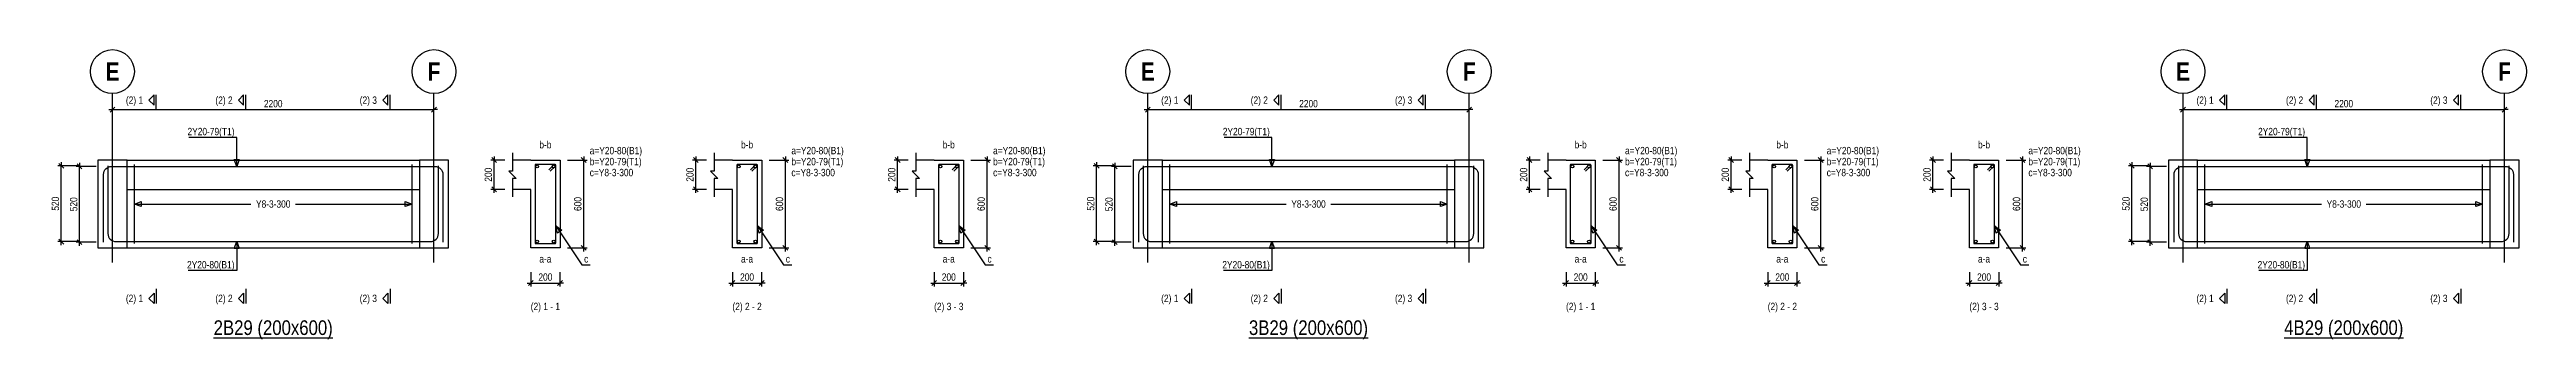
# Model space of a CAD drawing. Extents: x 0 to 206258, y -403073 to 0.
# Drawn here: x 12479 to 46378, y -314224 to -310264 of the extents above; entities that cross this region are included whole.
import ezdxf
from ezdxf.enums import TextEntityAlignment as Align
from ezdxf.lldxf.tags import DXFTag

# ---------------------------------------------------------------- set-up
doc = ezdxf.new("R2010")
doc.units = 0
doc.header["$LTSCALE"] = 1000
for name, color, linetype in [('Axis Circle(Dir 2)', 150, 'Continuous'), ('Axis Label(Dir 1)', 7, 'Continuous'), ('Axis Line(Dir 2)', 150, 'CENTER2'), ('Break Line', 5, 'Continuous'), ('Dimension Line', 5, 'Continuous'), ('Front Elevation Line', 40, 'Continuous'), ('Leader Line', 5, 'Continuous'), ('Link Line', 3, 'Continuous'), ('Rebar Label', 6, 'Continuous'), ('Rebar Line', 7, 'Continuous'), ('Section Label', 1, 'Continuous'), ('Section Line', 1, 'Continuous'), ('Top Rebar Label', 6, 'Continuous'), ('Top Rebar Line', 7, 'Continuous')]:
    doc.layers.add(name, color=color, linetype=linetype)
for name, color, linetype, true_color in [('Back Elevation Line', 191, 'HIDDEN2', 0xd4aaff), ('Beam Label(D)', 94, 'Continuous', 0x008100), ('Beam Line(D)', 112, 'Continuous', 0x00bd5e), ('Link Label', 94, 'Continuous', 0x008100)]:
    doc.layers.add(name, color=color, linetype=linetype, true_color=true_color)
doc.styles.add('Axis Label(Dir 1)', font='ARIALNB.TTF', dxfattribs={"height": 250})
doc.styles.add('Beam Label(D)', font='ARIALN.TTF', dxfattribs={"height": 200})
doc.styles.add('Dimension Text', font='ARIALN.TTF', dxfattribs={"height": 100})
doc.styles.add('Link Label', font='ARIALN.TTF', dxfattribs={"height": 100})
doc.styles.add('Rebar Label', font='ARIALN.TTF', dxfattribs={"height": 100})
doc.styles.add('Section Label', font='ARIALN.TTF', dxfattribs={"height": 100})
doc.styles.add('Top Rebar Label', font='ARIALN.TTF', dxfattribs={"height": 100})
tags = doc.linetypes.add('CENTER2', pattern=[1.125, 0.75, -0.125, 0.125, -0.125]).pattern_tags.tags
tags[10:11] = [DXFTag(74, 4), DXFTag(75, 0), DXFTag(340, '0'), DXFTag(46, 0.0), DXFTag(50, 0.0), DXFTag(44, 0.0), DXFTag(45, 0.0)]
tags[8:9] = [DXFTag(74, 4), DXFTag(75, 0), DXFTag(340, '0'), DXFTag(46, 0.0), DXFTag(50, 0.0), DXFTag(44, 0.0), DXFTag(45, 0.0)]
tags[6:7] = [DXFTag(74, 4), DXFTag(75, 0), DXFTag(340, '0'), DXFTag(46, 0.0), DXFTag(50, 0.0), DXFTag(44, 0.0), DXFTag(45, 0.0)]
tags[4:5] = [DXFTag(74, 4), DXFTag(75, 0), DXFTag(340, '0'), DXFTag(46, 0.0), DXFTag(50, 0.0), DXFTag(44, 0.0), DXFTag(45, 0.0)]
tags = doc.linetypes.add('HIDDEN2', pattern=[0.1875, 0.125, -0.0625]).pattern_tags.tags
tags[6:7] = [DXFTag(74, 4), DXFTag(75, 0), DXFTag(340, '0'), DXFTag(46, 0.0), DXFTag(50, 0.0), DXFTag(44, 0.0), DXFTag(45, 0.0)]
tags[4:5] = [DXFTag(74, 4), DXFTag(75, 0), DXFTag(340, '0'), DXFTag(46, 0.0), DXFTag(50, 0.0), DXFTag(44, 0.0), DXFTag(45, 0.0)]
doc.dimstyles.new('BEAM', dxfattribs={"dimtxt": 100, "dimasz": 30, "dimexe": 48.3, "dimexo": 103.5, "dimgap": 30, "dimtad": 1, "dimtoh": 1, "dimdec": 1, "dimlfac": 0.5, "dimdsep": 46, "dimtxsty": 'Dimension Text', "dimblk": 'PCDIM_TICK', "dimcen": 0.09, "dimclrd": 5, "dimclre": 5, "dimclrt": 5, "dimadec": 1, "dimazin": 0, "dimtp": 1, "dimtm": 1, "dimtfac": 1, "dimtdec": 4, "dimtofl": 0, "dimtmove": 0, "dimatfit": 3, "dimfxl": 1, "dimtolj": 1, "dimtzin": 0, "dimarcsym": 0})

msp = doc.modelspace()

# ---------------------------------------------------------------- texts
at = {"layer": 'Axis Label(Dir 1)', "transparency": 33554687, "style": 'Axis Label(Dir 1)'}
for s, p in [('E', (13340.146, -310564.284)), ('F', (17740.146, -310564.284)), ('E', (27509.055, -310564.284)), ('F', (31909.055, -310564.284)), ('E', (41677.964, -310564.284)), ('F', (46077.964, -310564.284))]:
    msp.add_text(s, height=250, dxfattribs=at).set_placement(p, align=Align.MIDDLE_CENTER)
at = {"layer": 'Beam Label(D)', "transparency": 33554687, "style": 'Beam Label(D)'}
for s, p in [('%%U2B29 (200x600)', (15540.146, -313964.284)), ('%%U3B29 (200x600)', (29709.055, -313964.284)), ('%%U4B29 (200x600)', (43877.964, -313964.284))]:
    msp.add_text(s, height=200, dxfattribs=at).set_placement(p, align=Align.TOP_CENTER)
at = {"layer": 'Link Label', "transparency": 33554687, "style": 'Link Label'}
for s, p in [(' c=Y8-3-300', (19840.146, -311994.284)), (' c=Y8-3-300', (22600.384, -311994.284)), (' c=Y8-3-300', (25360.623, -311994.284)), (' c=Y8-3-300', (34009.055, -311994.284)), (' c=Y8-3-300', (36769.294, -311994.284)), (' c=Y8-3-300', (39529.532, -311994.284)), ('c', (19795.146, -313174.284)), ('c', (22555.384, -313174.284)), ('c', (25315.623, -313174.284)), ('c', (33964.055, -313174.284)), ('c', (36724.294, -313174.284)), ('c', (39484.532, -313174.284))]:
    msp.add_text(s, height=100, dxfattribs=at).set_placement(p)
for p in [(15540.146, -312374.284), (29709.055, -312374.284), (43877.964, -312374.284)]:
    msp.add_text('Y8-3-300', height=100, dxfattribs=at).set_placement(p, align=Align.MIDDLE_CENTER)
at = {"layer": 'Rebar Label', "transparency": 33554687, "style": 'Rebar Label'}
for s, p in [('b-b', (19265.146, -311644.284)), ('b-b', (22025.384, -311644.284)), ('b-b', (24785.623, -311644.284)), ('b-b', (33434.055, -311644.284)), ('b-b', (36194.294, -311644.284)), ('b-b', (38954.532, -311644.284)), ('a-a', (19265.146, -313204.284)), ('a-a', (22025.384, -313204.284)), ('a-a', (24785.623, -313204.284)), ('a-a', (33434.055, -313204.284)), ('a-a', (36194.294, -313204.284)), ('a-a', (38954.532, -313204.284))]:
    msp.add_text(s, height=100, dxfattribs=at).set_placement(p, align=Align.BOTTOM_CENTER)
for p in [(19840.146, -311694.284), (22600.384, -311694.284), (25360.623, -311694.284), (34009.055, -311694.284), (36769.294, -311694.284), (39529.532, -311694.284)]:
    msp.add_text(' a=Y20-80(B1)', height=100, dxfattribs=at).set_placement(p)
for p in [(15010.146, -313254.284), (29179.055, -313254.284), (43347.964, -313254.284)]:
    msp.add_text(' 2Y20-80(B1)', height=100, dxfattribs=at).set_placement(p, align=Align.RIGHT)
at = {"layer": 'Section Label', "transparency": 33554687, "style": 'Section Label'}
for s, p in [('(2) 1', (13759.435, -310954.994)), ('(2) 2', (14984.435, -310954.994)), ('(2) 3', (16959.435, -310954.994)), ('(2) 1', (27928.344, -310954.994)), ('(2) 2', (29153.344, -310954.994)), ('(2) 3', (31128.344, -310954.994)), ('(2) 1', (42097.254, -310954.994)), ('(2) 2', (43322.254, -310954.994)), ('(2) 3', (45297.254, -310954.994)), ('(2) 1', (13759.435, -313663.573)), ('(2) 2', (14984.435, -313663.573)), ('(2) 3', (16959.435, -313663.573)), ('(2) 1', (27928.344, -313663.573)), ('(2) 2', (29153.344, -313663.573)), ('(2) 3', (31128.344, -313663.573)), ('(2) 1', (42097.254, -313663.573)), ('(2) 2', (43322.254, -313663.573)), ('(2) 3', (45297.254, -313663.573))]:
    msp.add_text(s, height=100, dxfattribs=at).set_placement(p, align=Align.MIDDLE_RIGHT)
for s, p in [('(2) 1 - 1', (19265.146, -313854.284)), ('(2) 2 - 2', (22025.384, -313854.284)), ('(2) 3 - 3', (24785.623, -313854.284)), ('(2) 1 - 1', (33434.055, -313854.284)), ('(2) 2 - 2', (36194.294, -313854.284)), ('(2) 3 - 3', (38954.532, -313854.284))]:
    msp.add_text(s, height=100, dxfattribs=at).set_placement(p, align=Align.BOTTOM_CENTER)
at = {"layer": 'Top Rebar Label', "transparency": 33554687, "style": 'Top Rebar Label'}
for p in [(15010.146, -311434.284), (29179.055, -311434.284), (43347.964, -311434.284)]:
    msp.add_text(' 2Y20-79(T1)', height=100, dxfattribs=at).set_placement(p, align=Align.RIGHT)
for p in [(19840.146, -311844.284), (22600.384, -311844.284), (25360.623, -311844.284), (34009.055, -311844.284), (36769.294, -311844.284), (39529.532, -311844.284)]:
    msp.add_text(' b=Y20-79(T1)', height=100, dxfattribs=at).set_placement(p)

# ---------------------------------------------------------------- blocks, each defined once
blk = doc.blocks.new('PCDIM_TICK')
at = {"layer": 'Dimension Line', "color": 0, "transparency": 33554687}
for p, q in [((1.1, 1.1), (-1.1, -1.1)), ((1.6, 0), (0, 0))]:
    blk.add_line(p, q, dxfattribs=at)
blk = doc.blocks.new('*U3820')
at = {"layer": 'Dimension Line', "color": 5, "true_color": 0x0000ff, "transparency": 16777216}
for p, q in [((13115, -311860), (12842, -311860)), ((12890, -312896), (12890, -311860)), ((13115, -312896), (12842, -312896))]:
    blk.add_line(p, q, dxfattribs=at)
at = {"layer": 'Dimension Line', "color": 5, "true_color": 0x0000ff, "transparency": 16777216, "xscale": 30, "yscale": 30}
for p, rotation in [((12890, -311860), 89.99999999999447), ((12890, -312896), 269.9999999999834)]:
    blk.add_blockref('PCDIM_TICK', p, dxfattribs=dict(at, rotation=rotation))
at = {"layer": 'Dimension Line', "color": 5, "true_color": 0x0000ff, "transparency": 16777216, "insert": (12860, -312378), "char_height": 100, "width": 181.5, "attachment_point": 8, "rotation": 90, "style": 'Dimension Text'}
blk.add_mtext('520', dxfattribs=at)
blk = doc.blocks.new('*U3821')
at = {"layer": 'Dimension Line', "color": 5, "true_color": 0x0000ff, "transparency": 16777216}
for p, q in [((12865, -311852), (12592, -311852)), ((12640, -312888), (12640, -311852)), ((12865, -312888), (12592, -312888))]:
    blk.add_line(p, q, dxfattribs=at)
at = {"layer": 'Dimension Line', "color": 5, "true_color": 0x0000ff, "transparency": 16777216, "xscale": 30, "yscale": 30}
for p, rotation in [((12640, -311852), 89.99999999999447), ((12640, -312888), 269.9999999999834)]:
    blk.add_blockref('PCDIM_TICK', p, dxfattribs=dict(at, rotation=rotation))
at = {"layer": 'Dimension Line', "color": 5, "true_color": 0x0000ff, "transparency": 16777216, "insert": (12610, -312370), "char_height": 100, "width": 181.5, "attachment_point": 8, "rotation": 90, "style": 'Dimension Text'}
blk.add_mtext('520', dxfattribs=at)
blk = doc.blocks.new('*U3822')
at = {"layer": 'Dimension Line', "color": 5, "true_color": 0x0000ff, "transparency": 16777216}
for p, q in [((13340, -311231), (13340, -311036)), ((13340, -311084), (17740, -311084)), ((17740, -311231), (17740, -311036))]:
    blk.add_line(p, q, dxfattribs=at)
at = {"layer": 'Dimension Line', "color": 5, "true_color": 0x0000ff, "transparency": 16777216, "xscale": 30, "yscale": 30, "rotation": 180.0000000000004}
blk.add_blockref('PCDIM_TICK', (13340, -311084), dxfattribs=at)
at = {"layer": 'Dimension Line', "color": 5, "true_color": 0x0000ff, "transparency": 16777216, "xscale": 30, "yscale": 30}
blk.add_blockref('PCDIM_TICK', (17740, -311084), dxfattribs=at)
at = {"layer": 'Dimension Line', "color": 5, "true_color": 0x0000ff, "transparency": 16777216, "insert": (15540, -311054), "char_height": 100, "width": 247.25, "attachment_point": 8, "style": 'Dimension Text'}
blk.add_mtext('2200', dxfattribs=at)
blk = doc.blocks.new('*U3823')
at = {"layer": 'Dimension Line', "color": 5, "true_color": 0x0000ff, "transparency": 16777216}
for p, q in [((19569, -311774), (19838, -311774)), ((19790, -312974), (19790, -311774)), ((19569, -312974), (19838, -312974))]:
    blk.add_line(p, q, dxfattribs=at)
at = {"layer": 'Dimension Line', "color": 5, "true_color": 0x0000ff, "transparency": 16777216, "xscale": 30, "yscale": 30}
for p, rotation in [((19790, -311774), 89.99999999999447), ((19790, -312974), 269.9999999999834)]:
    blk.add_blockref('PCDIM_TICK', p, dxfattribs=dict(at, rotation=rotation))
at = {"layer": 'Dimension Line', "color": 5, "true_color": 0x0000ff, "transparency": 16777216, "insert": (19760, -312374), "char_height": 100, "width": 181.97, "attachment_point": 8, "rotation": 90, "style": 'Dimension Text'}
blk.add_mtext('600', dxfattribs=at)
blk = doc.blocks.new('*U3824')
at = {"layer": 'Dimension Line', "color": 5, "true_color": 0x0000ff, "transparency": 16777216}
for p, q in [((18712, -311774), (18517, -311774)), ((18565, -312174), (18565, -311774)), ((18712, -312174), (18517, -312174))]:
    blk.add_line(p, q, dxfattribs=at)
at = {"layer": 'Dimension Line', "color": 5, "true_color": 0x0000ff, "transparency": 16777216, "xscale": 30, "yscale": 30}
for p, rotation in [((18565, -311774), 89.99999999999447), ((18565, -312174), 269.9999999999834)]:
    blk.add_blockref('PCDIM_TICK', p, dxfattribs=dict(at, rotation=rotation))
at = {"layer": 'Dimension Line', "color": 5, "true_color": 0x0000ff, "transparency": 16777216, "insert": (18535, -311974), "char_height": 100, "width": 182.77, "attachment_point": 8, "rotation": 90, "style": 'Dimension Text'}
blk.add_mtext('200', dxfattribs=at)
blk = doc.blocks.new('*U3825')
at = {"layer": 'Dimension Line', "color": 5, "true_color": 0x0000ff, "transparency": 16777216}
for p, q in [((19065, -313308), (19065, -313503)), ((19065, -313454), (19465, -313454)), ((19465, -313308), (19465, -313503))]:
    blk.add_line(p, q, dxfattribs=at)
at = {"layer": 'Dimension Line', "color": 5, "true_color": 0x0000ff, "transparency": 16777216, "xscale": 30, "yscale": 30, "rotation": 180.0000000000004}
blk.add_blockref('PCDIM_TICK', (19065, -313454), dxfattribs=at)
at = {"layer": 'Dimension Line', "color": 5, "true_color": 0x0000ff, "transparency": 16777216, "xscale": 30, "yscale": 30}
blk.add_blockref('PCDIM_TICK', (19465, -313454), dxfattribs=at)
at = {"layer": 'Dimension Line', "color": 5, "true_color": 0x0000ff, "transparency": 16777216, "insert": (19265, -313424), "char_height": 100, "width": 182.77, "attachment_point": 8, "style": 'Dimension Text'}
blk.add_mtext('200', dxfattribs=at)
blk = doc.blocks.new('*U3826')
at = {"layer": 'Dimension Line', "color": 5, "true_color": 0x0000ff, "transparency": 16777216}
for p, q in [((22329, -311774), (22599, -311774)), ((22550, -312974), (22550, -311774)), ((22329, -312974), (22599, -312974))]:
    blk.add_line(p, q, dxfattribs=at)
at = {"layer": 'Dimension Line', "color": 5, "true_color": 0x0000ff, "transparency": 16777216, "xscale": 30, "yscale": 30}
for p, rotation in [((22550, -311774), 89.99999999999447), ((22550, -312974), 269.9999999999834)]:
    blk.add_blockref('PCDIM_TICK', p, dxfattribs=dict(at, rotation=rotation))
at = {"layer": 'Dimension Line', "color": 5, "true_color": 0x0000ff, "transparency": 16777216, "insert": (22520, -312374), "char_height": 100, "width": 181.97, "attachment_point": 8, "rotation": 90, "style": 'Dimension Text'}
blk.add_mtext('600', dxfattribs=at)
blk = doc.blocks.new('*U3827')
at = {"layer": 'Dimension Line', "color": 5, "true_color": 0x0000ff, "transparency": 16777216}
for p, q in [((21472, -311774), (21277, -311774)), ((21325, -312174), (21325, -311774)), ((21472, -312174), (21277, -312174))]:
    blk.add_line(p, q, dxfattribs=at)
at = {"layer": 'Dimension Line', "color": 5, "true_color": 0x0000ff, "transparency": 16777216, "xscale": 30, "yscale": 30}
for p, rotation in [((21325, -311774), 89.99999999999447), ((21325, -312174), 269.9999999999834)]:
    blk.add_blockref('PCDIM_TICK', p, dxfattribs=dict(at, rotation=rotation))
at = {"layer": 'Dimension Line', "color": 5, "true_color": 0x0000ff, "transparency": 16777216, "insert": (21295, -311974), "char_height": 100, "width": 182.77, "attachment_point": 8, "rotation": 90, "style": 'Dimension Text'}
blk.add_mtext('200', dxfattribs=at)
blk = doc.blocks.new('*U3828')
at = {"layer": 'Dimension Line', "color": 5, "true_color": 0x0000ff, "transparency": 16777216}
for p, q in [((21825, -313308), (21825, -313503)), ((21825, -313454), (22225, -313454)), ((22225, -313308), (22225, -313503))]:
    blk.add_line(p, q, dxfattribs=at)
at = {"layer": 'Dimension Line', "color": 5, "true_color": 0x0000ff, "transparency": 16777216, "xscale": 30, "yscale": 30, "rotation": 180.0000000000004}
blk.add_blockref('PCDIM_TICK', (21825, -313454), dxfattribs=at)
at = {"layer": 'Dimension Line', "color": 5, "true_color": 0x0000ff, "transparency": 16777216, "xscale": 30, "yscale": 30}
blk.add_blockref('PCDIM_TICK', (22225, -313454), dxfattribs=at)
at = {"layer": 'Dimension Line', "color": 5, "true_color": 0x0000ff, "transparency": 16777216, "insert": (22025, -313424), "char_height": 100, "width": 182.77, "attachment_point": 8, "style": 'Dimension Text'}
blk.add_mtext('200', dxfattribs=at)
blk = doc.blocks.new('*U3829')
at = {"layer": 'Dimension Line', "color": 5, "true_color": 0x0000ff, "transparency": 16777216}
for p, q in [((25089, -311774), (25359, -311774)), ((25311, -312974), (25311, -311774)), ((25089, -312974), (25359, -312974))]:
    blk.add_line(p, q, dxfattribs=at)
at = {"layer": 'Dimension Line', "color": 5, "true_color": 0x0000ff, "transparency": 16777216, "xscale": 30, "yscale": 30}
for p, rotation in [((25311, -311774), 89.99999999999447), ((25311, -312974), 269.9999999999834)]:
    blk.add_blockref('PCDIM_TICK', p, dxfattribs=dict(at, rotation=rotation))
at = {"layer": 'Dimension Line', "color": 5, "true_color": 0x0000ff, "transparency": 16777216, "insert": (25281, -312374), "char_height": 100, "width": 181.97, "attachment_point": 8, "rotation": 90, "style": 'Dimension Text'}
blk.add_mtext('600', dxfattribs=at)
blk = doc.blocks.new('*U3830')
at = {"layer": 'Dimension Line', "color": 5, "true_color": 0x0000ff, "transparency": 16777216}
for p, q in [((24232, -311774), (24037, -311774)), ((24086, -312174), (24086, -311774)), ((24232, -312174), (24037, -312174))]:
    blk.add_line(p, q, dxfattribs=at)
at = {"layer": 'Dimension Line', "color": 5, "true_color": 0x0000ff, "transparency": 16777216, "xscale": 30, "yscale": 30}
for p, rotation in [((24086, -311774), 89.99999999999447), ((24086, -312174), 269.9999999999834)]:
    blk.add_blockref('PCDIM_TICK', p, dxfattribs=dict(at, rotation=rotation))
at = {"layer": 'Dimension Line', "color": 5, "true_color": 0x0000ff, "transparency": 16777216, "insert": (24056, -311974), "char_height": 100, "width": 182.77, "attachment_point": 8, "rotation": 90, "style": 'Dimension Text'}
blk.add_mtext('200', dxfattribs=at)
blk = doc.blocks.new('*U3831')
at = {"layer": 'Dimension Line', "color": 5, "true_color": 0x0000ff, "transparency": 16777216}
for p, q in [((24586, -313308), (24586, -313503)), ((24586, -313454), (24986, -313454)), ((24986, -313308), (24986, -313503))]:
    blk.add_line(p, q, dxfattribs=at)
at = {"layer": 'Dimension Line', "color": 5, "true_color": 0x0000ff, "transparency": 16777216, "xscale": 30, "yscale": 30, "rotation": 180.0000000000004}
blk.add_blockref('PCDIM_TICK', (24586, -313454), dxfattribs=at)
at = {"layer": 'Dimension Line', "color": 5, "true_color": 0x0000ff, "transparency": 16777216, "xscale": 30, "yscale": 30}
blk.add_blockref('PCDIM_TICK', (24986, -313454), dxfattribs=at)
at = {"layer": 'Dimension Line', "color": 5, "true_color": 0x0000ff, "transparency": 16777216, "insert": (24786, -313424), "char_height": 100, "width": 182.77, "attachment_point": 8, "style": 'Dimension Text'}
blk.add_mtext('200', dxfattribs=at)
blk = doc.blocks.new('*U3832')
at = {"layer": 'Dimension Line', "color": 5, "true_color": 0x0000ff, "transparency": 16777216}
for p, q in [((27284, -311860), (27011, -311860)), ((27059, -312896), (27059, -311860)), ((27284, -312896), (27011, -312896))]:
    blk.add_line(p, q, dxfattribs=at)
at = {"layer": 'Dimension Line', "color": 5, "true_color": 0x0000ff, "transparency": 16777216, "xscale": 30, "yscale": 30}
for p, rotation in [((27059, -311860), 89.99999999999447), ((27059, -312896), 269.9999999999834)]:
    blk.add_blockref('PCDIM_TICK', p, dxfattribs=dict(at, rotation=rotation))
at = {"layer": 'Dimension Line', "color": 5, "true_color": 0x0000ff, "transparency": 16777216, "insert": (27029, -312378), "char_height": 100, "width": 181.5, "attachment_point": 8, "rotation": 90, "style": 'Dimension Text'}
blk.add_mtext('520', dxfattribs=at)
blk = doc.blocks.new('*U3833')
at = {"layer": 'Dimension Line', "color": 5, "true_color": 0x0000ff, "transparency": 16777216}
for p, q in [((27034, -311852), (26761, -311852)), ((26809, -312888), (26809, -311852)), ((27034, -312888), (26761, -312888))]:
    blk.add_line(p, q, dxfattribs=at)
at = {"layer": 'Dimension Line', "color": 5, "true_color": 0x0000ff, "transparency": 16777216, "xscale": 30, "yscale": 30}
for p, rotation in [((26809, -311852), 89.99999999999447), ((26809, -312888), 269.9999999999834)]:
    blk.add_blockref('PCDIM_TICK', p, dxfattribs=dict(at, rotation=rotation))
at = {"layer": 'Dimension Line', "color": 5, "true_color": 0x0000ff, "transparency": 16777216, "insert": (26779, -312370), "char_height": 100, "width": 181.5, "attachment_point": 8, "rotation": 90, "style": 'Dimension Text'}
blk.add_mtext('520', dxfattribs=at)
blk = doc.blocks.new('*U3834')
at = {"layer": 'Dimension Line', "color": 5, "true_color": 0x0000ff, "transparency": 16777216}
for p, q in [((27509, -311231), (27509, -311036)), ((27509, -311084), (31909, -311084)), ((31909, -311231), (31909, -311036))]:
    blk.add_line(p, q, dxfattribs=at)
at = {"layer": 'Dimension Line', "color": 5, "true_color": 0x0000ff, "transparency": 16777216, "xscale": 30, "yscale": 30, "rotation": 180.0000000000004}
blk.add_blockref('PCDIM_TICK', (27509, -311084), dxfattribs=at)
at = {"layer": 'Dimension Line', "color": 5, "true_color": 0x0000ff, "transparency": 16777216, "xscale": 30, "yscale": 30}
blk.add_blockref('PCDIM_TICK', (31909, -311084), dxfattribs=at)
at = {"layer": 'Dimension Line', "color": 5, "true_color": 0x0000ff, "transparency": 16777216, "insert": (29709, -311054), "char_height": 100, "width": 247.25, "attachment_point": 8, "style": 'Dimension Text'}
blk.add_mtext('2200', dxfattribs=at)
blk = doc.blocks.new('*U3835')
at = {"layer": 'Dimension Line', "color": 5, "true_color": 0x0000ff, "transparency": 16777216}
for p, q in [((33738, -311774), (34007, -311774)), ((33959, -312974), (33959, -311774)), ((33738, -312974), (34007, -312974))]:
    blk.add_line(p, q, dxfattribs=at)
at = {"layer": 'Dimension Line', "color": 5, "true_color": 0x0000ff, "transparency": 16777216, "xscale": 30, "yscale": 30}
for p, rotation in [((33959, -311774), 89.99999999999447), ((33959, -312974), 269.9999999999834)]:
    blk.add_blockref('PCDIM_TICK', p, dxfattribs=dict(at, rotation=rotation))
at = {"layer": 'Dimension Line', "color": 5, "true_color": 0x0000ff, "transparency": 16777216, "insert": (33929, -312374), "char_height": 100, "width": 181.97, "attachment_point": 8, "rotation": 90, "style": 'Dimension Text'}
blk.add_mtext('600', dxfattribs=at)
blk = doc.blocks.new('*U3836')
at = {"layer": 'Dimension Line', "color": 5, "true_color": 0x0000ff, "transparency": 16777216}
for p, q in [((32881, -311774), (32686, -311774)), ((32734, -312174), (32734, -311774)), ((32881, -312174), (32686, -312174))]:
    blk.add_line(p, q, dxfattribs=at)
at = {"layer": 'Dimension Line', "color": 5, "true_color": 0x0000ff, "transparency": 16777216, "xscale": 30, "yscale": 30}
for p, rotation in [((32734, -311774), 89.99999999999447), ((32734, -312174), 269.9999999999834)]:
    blk.add_blockref('PCDIM_TICK', p, dxfattribs=dict(at, rotation=rotation))
at = {"layer": 'Dimension Line', "color": 5, "true_color": 0x0000ff, "transparency": 16777216, "insert": (32704, -311974), "char_height": 100, "width": 182.77, "attachment_point": 8, "rotation": 90, "style": 'Dimension Text'}
blk.add_mtext('200', dxfattribs=at)
blk = doc.blocks.new('*U3837')
at = {"layer": 'Dimension Line', "color": 5, "true_color": 0x0000ff, "transparency": 16777216}
for p, q in [((33234, -313308), (33234, -313503)), ((33234, -313454), (33634, -313454)), ((33634, -313308), (33634, -313503))]:
    blk.add_line(p, q, dxfattribs=at)
at = {"layer": 'Dimension Line', "color": 5, "true_color": 0x0000ff, "transparency": 16777216, "xscale": 30, "yscale": 30, "rotation": 180.0000000000004}
blk.add_blockref('PCDIM_TICK', (33234, -313454), dxfattribs=at)
at = {"layer": 'Dimension Line', "color": 5, "true_color": 0x0000ff, "transparency": 16777216, "xscale": 30, "yscale": 30}
blk.add_blockref('PCDIM_TICK', (33634, -313454), dxfattribs=at)
at = {"layer": 'Dimension Line', "color": 5, "true_color": 0x0000ff, "transparency": 16777216, "insert": (33434, -313424), "char_height": 100, "width": 182.77, "attachment_point": 8, "style": 'Dimension Text'}
blk.add_mtext('200', dxfattribs=at)
blk = doc.blocks.new('*U3838')
at = {"layer": 'Dimension Line', "color": 5, "true_color": 0x0000ff, "transparency": 16777216}
for p, q in [((36498, -311774), (36768, -311774)), ((36719, -312974), (36719, -311774)), ((36498, -312974), (36768, -312974))]:
    blk.add_line(p, q, dxfattribs=at)
at = {"layer": 'Dimension Line', "color": 5, "true_color": 0x0000ff, "transparency": 16777216, "xscale": 30, "yscale": 30}
for p, rotation in [((36719, -311774), 89.99999999999447), ((36719, -312974), 269.9999999999834)]:
    blk.add_blockref('PCDIM_TICK', p, dxfattribs=dict(at, rotation=rotation))
at = {"layer": 'Dimension Line', "color": 5, "true_color": 0x0000ff, "transparency": 16777216, "insert": (36689, -312374), "char_height": 100, "width": 181.97, "attachment_point": 8, "rotation": 90, "style": 'Dimension Text'}
blk.add_mtext('600', dxfattribs=at)
blk = doc.blocks.new('*U3839')
at = {"layer": 'Dimension Line', "color": 5, "true_color": 0x0000ff, "transparency": 16777216}
for p, q in [((35641, -311774), (35446, -311774)), ((35494, -312174), (35494, -311774)), ((35641, -312174), (35446, -312174))]:
    blk.add_line(p, q, dxfattribs=at)
at = {"layer": 'Dimension Line', "color": 5, "true_color": 0x0000ff, "transparency": 16777216, "xscale": 30, "yscale": 30}
for p, rotation in [((35494, -311774), 89.99999999999447), ((35494, -312174), 269.9999999999834)]:
    blk.add_blockref('PCDIM_TICK', p, dxfattribs=dict(at, rotation=rotation))
at = {"layer": 'Dimension Line', "color": 5, "true_color": 0x0000ff, "transparency": 16777216, "insert": (35464, -311974), "char_height": 100, "width": 182.77, "attachment_point": 8, "rotation": 90, "style": 'Dimension Text'}
blk.add_mtext('200', dxfattribs=at)
blk = doc.blocks.new('*U3840')
at = {"layer": 'Dimension Line', "color": 5, "true_color": 0x0000ff, "transparency": 16777216}
for p, q in [((35994, -313308), (35994, -313503)), ((35994, -313454), (36394, -313454)), ((36394, -313308), (36394, -313503))]:
    blk.add_line(p, q, dxfattribs=at)
at = {"layer": 'Dimension Line', "color": 5, "true_color": 0x0000ff, "transparency": 16777216, "xscale": 30, "yscale": 30, "rotation": 180.0000000000004}
blk.add_blockref('PCDIM_TICK', (35994, -313454), dxfattribs=at)
at = {"layer": 'Dimension Line', "color": 5, "true_color": 0x0000ff, "transparency": 16777216, "xscale": 30, "yscale": 30}
blk.add_blockref('PCDIM_TICK', (36394, -313454), dxfattribs=at)
at = {"layer": 'Dimension Line', "color": 5, "true_color": 0x0000ff, "transparency": 16777216, "insert": (36194, -313424), "char_height": 100, "width": 182.77, "attachment_point": 8, "style": 'Dimension Text'}
blk.add_mtext('200', dxfattribs=at)
blk = doc.blocks.new('*U3841')
at = {"layer": 'Dimension Line', "color": 5, "true_color": 0x0000ff, "transparency": 16777216}
for p, q in [((39258, -311774), (39528, -311774)), ((39480, -312974), (39480, -311774)), ((39258, -312974), (39528, -312974))]:
    blk.add_line(p, q, dxfattribs=at)
at = {"layer": 'Dimension Line', "color": 5, "true_color": 0x0000ff, "transparency": 16777216, "xscale": 30, "yscale": 30}
for p, rotation in [((39480, -311774), 89.99999999999447), ((39480, -312974), 269.9999999999834)]:
    blk.add_blockref('PCDIM_TICK', p, dxfattribs=dict(at, rotation=rotation))
at = {"layer": 'Dimension Line', "color": 5, "true_color": 0x0000ff, "transparency": 16777216, "insert": (39450, -312374), "char_height": 100, "width": 181.97, "attachment_point": 8, "rotation": 90, "style": 'Dimension Text'}
blk.add_mtext('600', dxfattribs=at)
blk = doc.blocks.new('*U3842')
at = {"layer": 'Dimension Line', "color": 5, "true_color": 0x0000ff, "transparency": 16777216}
for p, q in [((38401, -311774), (38206, -311774)), ((38255, -312174), (38255, -311774)), ((38401, -312174), (38206, -312174))]:
    blk.add_line(p, q, dxfattribs=at)
at = {"layer": 'Dimension Line', "color": 5, "true_color": 0x0000ff, "transparency": 16777216, "xscale": 30, "yscale": 30}
for p, rotation in [((38255, -311774), 89.99999999999447), ((38255, -312174), 269.9999999999834)]:
    blk.add_blockref('PCDIM_TICK', p, dxfattribs=dict(at, rotation=rotation))
at = {"layer": 'Dimension Line', "color": 5, "true_color": 0x0000ff, "transparency": 16777216, "insert": (38225, -311974), "char_height": 100, "width": 182.77, "attachment_point": 8, "rotation": 90, "style": 'Dimension Text'}
blk.add_mtext('200', dxfattribs=at)
blk = doc.blocks.new('*U3843')
at = {"layer": 'Dimension Line', "color": 5, "true_color": 0x0000ff, "transparency": 16777216}
for p, q in [((38755, -313308), (38755, -313503)), ((38755, -313454), (39155, -313454)), ((39155, -313308), (39155, -313503))]:
    blk.add_line(p, q, dxfattribs=at)
at = {"layer": 'Dimension Line', "color": 5, "true_color": 0x0000ff, "transparency": 16777216, "xscale": 30, "yscale": 30, "rotation": 180.0000000000004}
blk.add_blockref('PCDIM_TICK', (38755, -313454), dxfattribs=at)
at = {"layer": 'Dimension Line', "color": 5, "true_color": 0x0000ff, "transparency": 16777216, "xscale": 30, "yscale": 30}
blk.add_blockref('PCDIM_TICK', (39155, -313454), dxfattribs=at)
at = {"layer": 'Dimension Line', "color": 5, "true_color": 0x0000ff, "transparency": 16777216, "insert": (38955, -313424), "char_height": 100, "width": 182.77, "attachment_point": 8, "style": 'Dimension Text'}
blk.add_mtext('200', dxfattribs=at)
blk = doc.blocks.new('*U3844')
at = {"layer": 'Dimension Line', "color": 5, "true_color": 0x0000ff, "transparency": 16777216}
for p, q in [((41452, -311860), (41180, -311860)), ((41228, -312896), (41228, -311860)), ((41452, -312896), (41180, -312896))]:
    blk.add_line(p, q, dxfattribs=at)
at = {"layer": 'Dimension Line', "color": 5, "true_color": 0x0000ff, "transparency": 16777216, "xscale": 30, "yscale": 30}
for p, rotation in [((41228, -311860), 89.99999999999447), ((41228, -312896), 269.9999999999834)]:
    blk.add_blockref('PCDIM_TICK', p, dxfattribs=dict(at, rotation=rotation))
at = {"layer": 'Dimension Line', "color": 5, "true_color": 0x0000ff, "transparency": 16777216, "insert": (41198, -312378), "char_height": 100, "width": 181.5, "attachment_point": 8, "rotation": 90, "style": 'Dimension Text'}
blk.add_mtext('520', dxfattribs=at)
blk = doc.blocks.new('*U3845')
at = {"layer": 'Dimension Line', "color": 5, "true_color": 0x0000ff, "transparency": 16777216}
for p, q in [((41202, -311852), (40930, -311852)), ((40978, -312888), (40978, -311852)), ((41202, -312888), (40930, -312888))]:
    blk.add_line(p, q, dxfattribs=at)
at = {"layer": 'Dimension Line', "color": 5, "true_color": 0x0000ff, "transparency": 16777216, "xscale": 30, "yscale": 30}
for p, rotation in [((40978, -311852), 89.99999999999447), ((40978, -312888), 269.9999999999834)]:
    blk.add_blockref('PCDIM_TICK', p, dxfattribs=dict(at, rotation=rotation))
at = {"layer": 'Dimension Line', "color": 5, "true_color": 0x0000ff, "transparency": 16777216, "insert": (40948, -312370), "char_height": 100, "width": 181.5, "attachment_point": 8, "rotation": 90, "style": 'Dimension Text'}
blk.add_mtext('520', dxfattribs=at)
blk = doc.blocks.new('*U3846')
at = {"layer": 'Dimension Line', "color": 5, "true_color": 0x0000ff, "transparency": 16777216}
for p, q in [((41678, -311231), (41678, -311036)), ((41678, -311084), (46078, -311084)), ((46078, -311231), (46078, -311036))]:
    blk.add_line(p, q, dxfattribs=at)
at = {"layer": 'Dimension Line', "color": 5, "true_color": 0x0000ff, "transparency": 16777216, "xscale": 30, "yscale": 30, "rotation": 180.0000000000004}
blk.add_blockref('PCDIM_TICK', (41678, -311084), dxfattribs=at)
at = {"layer": 'Dimension Line', "color": 5, "true_color": 0x0000ff, "transparency": 16777216, "xscale": 30, "yscale": 30}
blk.add_blockref('PCDIM_TICK', (46078, -311084), dxfattribs=at)
at = {"layer": 'Dimension Line', "color": 5, "true_color": 0x0000ff, "transparency": 16777216, "insert": (43878, -311054), "char_height": 100, "width": 247.25, "attachment_point": 8, "style": 'Dimension Text'}
blk.add_mtext('2200', dxfattribs=at)

# ---------------------------------------------------------------- dimensions: what is measured, and where the dimension line sits
at = {"layer": 'Dimension Line', "transparency": 33554687}
for base, p1, p2, text, picture, middle in [((15540.146, -311084.284), (13340.146, -311334.284), (17740.146, -311334.284), '2200', '*U3822', (15540.146, -311084.284)), ((29709.055, -311084.284), (27509.055, -311334.284), (31909.055, -311334.284), '2200', '*U3834', (29709.055, -311084.284)), ((43877.964, -311084.284), (41677.964, -311334.284), (46077.964, -311334.284), '2200', '*U3846', (43877.964, -311084.284)), ((19265.146, -313454.284), (19065.146, -313204.284), (19465.146, -313204.284), '200', '*U3825', (19265.146, -313454.284)), ((22025.384, -313454.284), (21825.384, -313204.284), (22225.384, -313204.284), '200', '*U3828', (22025.384, -313454.284)), ((24785.623, -313454.284), (24585.623, -313204.284), (24985.623, -313204.284), '200', '*U3831', (24785.623, -313454.284)), ((33434.055, -313454.284), (33234.055, -313204.284), (33634.055, -313204.284), '200', '*U3837', (33434.055, -313454.284)), ((36194.294, -313454.284), (35994.294, -313204.284), (36394.294, -313204.284), '200', '*U3840', (36194.294, -313454.284)), ((38954.532, -313454.284), (38754.532, -313204.284), (39154.532, -313204.284), '200', '*U3843', (38954.532, -313454.284))]:
    dim = msp.add_linear_dim(base=base, p1=p1, p2=p2, text=text, dimstyle='BEAM', override={"dimscale": 1, "dimtxt": 100, "dimasz": 30, "dimexe": 48.3, "dimexo": 103.5, "dimgap": 30, "dimtad": 1, "dimtih": 0, "dimdec": 1, "dimlfac": 0.5, "dimzin": 8, "dimlunit": 2, "dimpost": '', "dimtxsty": 'Dimension Text', "dimblk": 'PCDIM_TICK', "dimse1": 0, "dimse2": 0, "dimsd2": 0, "dimclrd": 5, "dimclre": 5, "dimclrt": 5, "dimaunit": 0, "dimadec": 1, "dimazin": 0, "dimtol": 0, "dimtp": 1, "dimtm": 1, "dimtmove": 0}, dxfattribs=at)
    dim.commit()
    dim.dimension.update_dxf_attribs({"geometry": picture, "text_midpoint": middle})
for base, p1, p2, text, picture, middle in [((12640.146, -312370.284), (12968.146, -312888.284), (12968.146, -311852.284), '520', '*U3821', (12640.146, -312370.284)), ((12890.146, -312378.284), (13218.146, -312896.284), (13218.146, -311860.284), '520', '*U3820', (12890.146, -312378.284)), ((18565.146, -311974.284), (18815.146, -312174.284), (18815.146, -311774.284), '200', '*U3824', (18565.146, -311974.284)), ((19790.146, -312374.284), (19465.146, -312974.284), (19465.146, -311774.284), '600', '*U3823', (19790.146, -312374.284)), ((21325.384, -311974.284), (21575.384, -312174.284), (21575.384, -311774.284), '200', '*U3827', (21325.384, -311974.284)), ((22550.384, -312374.284), (22225.384, -312974.284), (22225.384, -311774.284), '600', '*U3826', (22550.384, -312374.284)), ((24085.623, -311974.284), (24335.623, -312174.284), (24335.623, -311774.284), '200', '*U3830', (24085.623, -311974.284)), ((25310.623, -312374.284), (24985.623, -312974.284), (24985.623, -311774.284), '600', '*U3829', (25310.623, -312374.284)), ((26809.055, -312370.284), (27137.055, -312888.284), (27137.055, -311852.284), '520', '*U3833', (26809.055, -312370.284)), ((27059.055, -312378.284), (27387.055, -312896.284), (27387.055, -311860.284), '520', '*U3832', (27059.055, -312378.284)), ((32734.055, -311974.284), (32984.055, -312174.284), (32984.055, -311774.284), '200', '*U3836', (32734.055, -311974.284)), ((33959.055, -312374.284), (33634.055, -312974.284), (33634.055, -311774.284), '600', '*U3835', (33959.055, -312374.284)), ((35494.294, -311974.284), (35744.294, -312174.284), (35744.294, -311774.284), '200', '*U3839', (35494.294, -311974.284)), ((36719.294, -312374.284), (36394.294, -312974.284), (36394.294, -311774.284), '600', '*U3838', (36719.294, -312374.284)), ((38254.532, -311974.284), (38504.532, -312174.284), (38504.532, -311774.284), '200', '*U3842', (38254.532, -311974.284)), ((39479.532, -312374.284), (39154.532, -312974.284), (39154.532, -311774.284), '600', '*U3841', (39479.532, -312374.284)), ((40977.964, -312370.284), (41305.964, -312888.284), (41305.964, -311852.284), '520', '*U3845', (40977.964, -312370.284)), ((41227.964, -312378.284), (41555.964, -312896.284), (41555.964, -311860.284), '520', '*U3844', (41227.964, -312378.284))]:
    dim = msp.add_linear_dim(base=base, p1=p1, p2=p2, angle=90, text=text, dimstyle='BEAM', override={"dimscale": 1, "dimtxt": 100, "dimasz": 30, "dimexe": 48.3, "dimexo": 103.5, "dimgap": 30, "dimtad": 1, "dimtih": 0, "dimdec": 1, "dimlfac": 0.5, "dimzin": 8, "dimlunit": 2, "dimpost": '', "dimtxsty": 'Dimension Text', "dimblk": 'PCDIM_TICK', "dimse1": 0, "dimse2": 0, "dimsd2": 0, "dimclrd": 5, "dimclre": 5, "dimclrt": 5, "dimaunit": 0, "dimadec": 1, "dimazin": 0, "dimtol": 0, "dimtp": 1, "dimtm": 1, "dimtmove": 0}, dxfattribs=at)
    dim.commit()
    dim.dimension.update_dxf_attribs({"geometry": picture, "text_midpoint": middle})

# ---------------------------------------------------------------- linework, layer by layer
at = {"layer": 'Axis Circle(Dir 2)', "transparency": 33554687}
for centre in [(13340.146, -310564.284), (17740.146, -310564.284), (27509.055, -310564.284), (31909.055, -310564.284), (41677.964, -310564.284), (46077.964, -310564.284)]:
    msp.add_circle(centre, 300, dxfattribs=at)
at = {"layer": 'Axis Line(Dir 2)', "transparency": 33554687}
for points in [[(13340.146, -313174.284), (13340.146, -310864.284)], [(17740.146, -313174.284), (17740.146, -310864.284)], [(27509.055, -313174.284), (27509.055, -310864.284)], [(31909.055, -313174.284), (31909.055, -310864.284)], [(41677.964, -313174.284), (41677.964, -310864.284)], [(46077.964, -313174.284), (46077.964, -310864.284)]]:
    msp.add_lwpolyline(points, dxfattribs=at)
at = {"layer": 'Back Elevation Line', "transparency": 33554687}
for points in [[(13540.146, -311774.284), (13140.146, -311774.284)], [(13140.146, -311774.284), (13140.146, -312974.284)], [(13540.146, -312974.284), (13540.146, -311774.284)], [(17940.146, -311774.284), (17540.146, -311774.284)], [(17540.146, -311774.284), (17540.146, -312974.284)], [(17940.146, -312974.284), (17940.146, -311774.284)], [(27709.055, -311774.284), (27309.055, -311774.284)], [(27309.055, -311774.284), (27309.055, -312974.284)], [(27709.055, -312974.284), (27709.055, -311774.284)], [(32109.055, -311774.284), (31709.055, -311774.284)], [(31709.055, -311774.284), (31709.055, -312974.284)], [(32109.055, -312974.284), (32109.055, -311774.284)], [(41877.964, -311774.284), (41477.964, -311774.284)], [(41477.964, -311774.284), (41477.964, -312974.284)], [(41877.964, -312974.284), (41877.964, -311774.284)], [(46277.964, -311774.284), (45877.964, -311774.284)], [(45877.964, -311774.284), (45877.964, -312974.284)], [(46277.964, -312974.284), (46277.964, -311774.284)], [(13140.146, -312974.284), (13540.146, -312974.284)], [(17540.146, -312974.284), (17940.146, -312974.284)], [(27309.055, -312974.284), (27709.055, -312974.284)], [(31709.055, -312974.284), (32109.055, -312974.284)], [(41477.964, -312974.284), (41877.964, -312974.284)], [(45877.964, -312974.284), (46277.964, -312974.284)]]:
    msp.add_lwpolyline(points, dxfattribs=at)
at = {"layer": 'Beam Line(D)', "transparency": 33554687}
for points in [[(13140.146, -311774.284), (13140.146, -312974.284)], [(13540.146, -311774.284), (13140.146, -311774.284)], [(13540.146, -311774.284), (17540.146, -311774.284)], [(17940.146, -311774.284), (17540.146, -311774.284)], [(17940.146, -312974.284), (17940.146, -311774.284)], [(19065.146, -311774.284), (19465.146, -311774.284), (19465.146, -312974.284), (19065.146, -312974.284), (19065.146, -312174.284), (18815.146, -312174.284)], [(19065.146, -311774.284), (18815.146, -311774.284)], [(19065.146, -311774.284), (19065.146, -311774.284)], [(21825.384, -311774.284), (22225.384, -311774.284), (22225.384, -312974.284), (21825.384, -312974.284), (21825.384, -312174.284), (21575.384, -312174.284)], [(21825.384, -311774.284), (21575.384, -311774.284)], [(21825.384, -311774.284), (21825.384, -311774.284)], [(24585.623, -311774.284), (24985.623, -311774.284), (24985.623, -312974.284), (24585.623, -312974.284), (24585.623, -312174.284), (24335.623, -312174.284)], [(24585.623, -311774.284), (24335.623, -311774.284)], [(24585.623, -311774.284), (24585.623, -311774.284)], [(27309.055, -311774.284), (27309.055, -312974.284)], [(27709.055, -311774.284), (27309.055, -311774.284)], [(27709.055, -311774.284), (31709.055, -311774.284)], [(32109.055, -311774.284), (31709.055, -311774.284)], [(32109.055, -312974.284), (32109.055, -311774.284)], [(33234.055, -311774.284), (33634.055, -311774.284), (33634.055, -312974.284), (33234.055, -312974.284), (33234.055, -312174.284), (32984.055, -312174.284)], [(33234.055, -311774.284), (32984.055, -311774.284)], [(33234.055, -311774.284), (33234.055, -311774.284)], [(35994.294, -311774.284), (36394.294, -311774.284), (36394.294, -312974.284), (35994.294, -312974.284), (35994.294, -312174.284), (35744.294, -312174.284)], [(35994.294, -311774.284), (35744.294, -311774.284)], [(35994.294, -311774.284), (35994.294, -311774.284)], [(38754.532, -311774.284), (39154.532, -311774.284), (39154.532, -312974.284), (38754.532, -312974.284), (38754.532, -312174.284), (38504.532, -312174.284)], [(38754.532, -311774.284), (38504.532, -311774.284)], [(38754.532, -311774.284), (38754.532, -311774.284)], [(41477.964, -311774.284), (41477.964, -312974.284)], [(41877.964, -311774.284), (41477.964, -311774.284)], [(41877.964, -311774.284), (45877.964, -311774.284)], [(46277.964, -311774.284), (45877.964, -311774.284)], [(46277.964, -312974.284), (46277.964, -311774.284)], [(13140.146, -312974.284), (13540.146, -312974.284)], [(13540.146, -312974.284), (17540.146, -312974.284)], [(17540.146, -312974.284), (17940.146, -312974.284)], [(27309.055, -312974.284), (27709.055, -312974.284)], [(27709.055, -312974.284), (31709.055, -312974.284)], [(31709.055, -312974.284), (32109.055, -312974.284)], [(41477.964, -312974.284), (41877.964, -312974.284)], [(41877.964, -312974.284), (45877.964, -312974.284)], [(45877.964, -312974.284), (46277.964, -312974.284)]]:
    msp.add_lwpolyline(points, dxfattribs=at)
at = {"layer": 'Break Line', "transparency": 33554687}
for points in [[(18815.146, -311674.284), (18815.146, -311924.284), (18765.146, -311924.284), (18865.146, -312024.284), (18815.146, -312024.284), (18815.146, -312274.284)], [(21575.384, -311674.284), (21575.384, -311924.284), (21525.384, -311924.284), (21625.384, -312024.284), (21575.384, -312024.284), (21575.384, -312274.284)], [(24335.623, -311674.284), (24335.623, -311924.284), (24285.623, -311924.284), (24385.623, -312024.284), (24335.623, -312024.284), (24335.623, -312274.284)], [(32984.055, -311674.284), (32984.055, -311924.284), (32934.055, -311924.284), (33034.055, -312024.284), (32984.055, -312024.284), (32984.055, -312274.284)], [(35744.294, -311674.284), (35744.294, -311924.284), (35694.294, -311924.284), (35794.294, -312024.284), (35744.294, -312024.284), (35744.294, -312274.284)], [(38504.532, -311674.284), (38504.532, -311924.284), (38454.532, -311924.284), (38554.532, -312024.284), (38504.532, -312024.284), (38504.532, -312274.284)]]:
    msp.add_lwpolyline(points, dxfattribs=at)
at = {"layer": 'Front Elevation Line', "transparency": 33554687}
for points in [[(13540.146, -311774.284), (13140.146, -311774.284)], [(13140.146, -311774.284), (13140.146, -312974.284)], [(13540.146, -311774.284), (17540.146, -311774.284)], [(17940.146, -311774.284), (17540.146, -311774.284)], [(17940.146, -312974.284), (17940.146, -311774.284)], [(27709.055, -311774.284), (27309.055, -311774.284)], [(27309.055, -311774.284), (27309.055, -312974.284)], [(27709.055, -311774.284), (31709.055, -311774.284)], [(32109.055, -311774.284), (31709.055, -311774.284)], [(32109.055, -312974.284), (32109.055, -311774.284)], [(41877.964, -311774.284), (41477.964, -311774.284)], [(41477.964, -311774.284), (41477.964, -312974.284)], [(41877.964, -311774.284), (45877.964, -311774.284)], [(46277.964, -311774.284), (45877.964, -311774.284)], [(46277.964, -312974.284), (46277.964, -311774.284)], [(13540.146, -312974.284), (13540.146, -312174.284)], [(13540.146, -312174.284), (17540.146, -312174.284)], [(17540.146, -312174.284), (17540.146, -312974.284)], [(27709.055, -312974.284), (27709.055, -312174.284)], [(27709.055, -312174.284), (31709.055, -312174.284)], [(31709.055, -312174.284), (31709.055, -312974.284)], [(41877.964, -312974.284), (41877.964, -312174.284)], [(41877.964, -312174.284), (45877.964, -312174.284)], [(45877.964, -312174.284), (45877.964, -312974.284)], [(13140.146, -312974.284), (13540.146, -312974.284)], [(17540.146, -312974.284), (17940.146, -312974.284)], [(27309.055, -312974.284), (27709.055, -312974.284)], [(31709.055, -312974.284), (32109.055, -312974.284)], [(41477.964, -312974.284), (41877.964, -312974.284)], [(45877.964, -312974.284), (46277.964, -312974.284)]]:
    msp.add_lwpolyline(points, dxfattribs=at)
at = {"layer": 'Leader Line', "transparency": 33554687}
for points in [[(15040.146, -311860.284), (15040.146, -311464.284), (14385.155, -311464.284)], [(29209.055, -311860.284), (29209.055, -311464.284), (28554.064, -311464.284)], [(43377.965, -311860.284), (43377.964, -311464.284), (42722.973, -311464.284)], [(15005.944, -311766.314), (15074.348, -311766.314), (15040.146, -311860.284), (15005.944, -311766.314)], [(29174.853, -311766.314), (29243.257, -311766.314), (29209.055, -311860.284), (29174.853, -311766.314)], [(43343.763, -311766.314), (43412.167, -311766.314), (43377.965, -311860.284), (43343.763, -311766.314)], [(13640.146, -312374.284), (13734.115, -312340.082), (13734.115, -312408.486), (13640.146, -312374.284), (15235.502, -312374.284)], [(15844.79, -312374.284), (17440.146, -312374.284), (17346.176, -312408.486), (17346.176, -312340.082), (17440.146, -312374.284)], [(27809.055, -312374.284), (27903.024, -312340.082), (27903.024, -312408.486), (27809.055, -312374.284), (29404.411, -312374.284)], [(30013.699, -312374.284), (31609.055, -312374.284), (31515.086, -312408.486), (31515.086, -312340.082), (31609.055, -312374.284)], [(41977.964, -312374.284), (42071.934, -312340.082), (42071.934, -312408.486), (41977.964, -312374.284), (43573.32, -312374.284)], [(44182.608, -312374.284), (45777.964, -312374.284), (45683.995, -312408.486), (45683.995, -312340.082), (45777.964, -312374.284)], [(15040.146, -312888.284), (15040.146, -313284.284), (14377.472, -313284.284)], [(15074.348, -312982.253), (15005.944, -312982.253), (15040.146, -312888.284), (15074.348, -312982.253)], [(19488.086, -312733.009), (19431.402, -312771.297), (19407.146, -312674.284), (19488.086, -312733.009)], [(19407.146, -312674.284), (19765.146, -313204.284), (19878.275, -313204.284)], [(22248.325, -312733.008), (22191.641, -312771.297), (22167.384, -312674.283), (22248.325, -312733.008)], [(22167.384, -312674.283), (22525.384, -313204.284), (22638.514, -313204.284)], [(25008.564, -312733.009), (24951.88, -312771.298), (24927.623, -312674.284), (25008.564, -312733.009)], [(24927.623, -312674.284), (25285.623, -313204.284), (25398.752, -313204.284)], [(29209.055, -312888.284), (29209.055, -313284.284), (28546.382, -313284.284)], [(29243.257, -312982.253), (29174.853, -312982.253), (29209.055, -312888.284), (29243.257, -312982.253)], [(33656.996, -312733.009), (33600.312, -312771.297), (33576.055, -312674.284), (33656.996, -312733.009)], [(33576.055, -312674.284), (33934.055, -313204.284), (34047.184, -313204.284)], [(36417.234, -312733.008), (36360.55, -312771.297), (36336.293, -312674.283), (36417.234, -312733.008)], [(36336.293, -312674.283), (36694.294, -313204.284), (36807.423, -313204.284)], [(39177.473, -312733.009), (39120.789, -312771.298), (39096.533, -312674.284), (39177.473, -312733.009)], [(39096.533, -312674.284), (39454.532, -313204.284), (39567.662, -313204.284)], [(43377.965, -312888.284), (43377.964, -313284.284), (42715.291, -313284.284)], [(43412.167, -312982.253), (43343.763, -312982.253), (43377.965, -312888.284), (43412.167, -312982.253)]]:
    msp.add_lwpolyline(points, dxfattribs=at)
at = {"layer": 'Link Line', "transparency": 33554687}
for p, q in [((13640.146, -312916.284), (13640.146, -311832.284)), ((17440.146, -312916.284), (17440.146, -311832.284)), ((27809.055, -312916.284), (27809.055, -311832.284)), ((31609.055, -312916.284), (31609.055, -311832.284)), ((41977.964, -312916.284), (41977.964, -311832.284)), ((45777.964, -312916.284), (45777.964, -311832.284))]:
    msp.add_line(p, q, dxfattribs=at)
for points in [[(19332.335, -311926.894), (19403.045, -311856.183, 0.668178638), (19393.146, -311832.284), (19137.146, -311832.284, 0.414213562), (19123.146, -311846.284), (19123.146, -312902.284, 0.414213562), (19137.146, -312916.284), (19393.146, -312916.284, 0.414213562), (19407.146, -312902.284), (19407.146, -311846.284, 0.668178638), (19383.246, -311836.384), (19312.536, -311907.095)], [(22092.573, -311926.894), (22163.284, -311856.183, 0.668178638), (22153.384, -311832.284), (21897.384, -311832.284, 0.414213562), (21883.384, -311846.284), (21883.384, -312902.284, 0.414213562), (21897.384, -312916.284), (22153.384, -312916.284, 0.414213562), (22167.384, -312902.284), (22167.384, -311846.284, 0.668178638), (22143.485, -311836.384), (22072.774, -311907.095)], [(24852.812, -311926.894), (24923.523, -311856.183, 0.668178638), (24913.623, -311832.284), (24657.623, -311832.284, 0.414213562), (24643.623, -311846.284), (24643.623, -312902.284, 0.414213562), (24657.623, -312916.284), (24913.623, -312916.284, 0.414213562), (24927.623, -312902.284), (24927.623, -311846.284, 0.668178638), (24903.724, -311836.384), (24833.013, -311907.095)], [(33501.244, -311926.894), (33571.955, -311856.183, 0.668178638), (33562.055, -311832.284), (33306.055, -311832.284, 0.414213562), (33292.055, -311846.284), (33292.055, -312902.284, 0.414213562), (33306.055, -312916.284), (33562.055, -312916.284, 0.414213562), (33576.055, -312902.284), (33576.055, -311846.284, 0.668178638), (33552.156, -311836.384), (33481.445, -311907.095)], [(36261.483, -311926.894), (36332.193, -311856.183, 0.668178638), (36322.294, -311832.284), (36066.294, -311832.284, 0.414213562), (36052.294, -311846.284), (36052.294, -312902.284, 0.414213562), (36066.294, -312916.284), (36322.294, -312916.284, 0.414213562), (36336.294, -312902.284), (36336.294, -311846.284, 0.668178638), (36312.394, -311836.384), (36241.684, -311907.095)], [(39021.721, -311926.894), (39092.432, -311856.183, 0.668178638), (39082.532, -311832.284), (38826.532, -311832.284, 0.414213562), (38812.532, -311846.284), (38812.532, -312902.284, 0.414213562), (38826.532, -312916.284), (39082.532, -312916.284, 0.414213562), (39096.532, -312902.284), (39096.532, -311846.284, 0.668178638), (39072.633, -311836.384), (39001.922, -311907.095)]]:
    msp.add_lwpolyline(points, format="xyb", dxfattribs=at)
at = {"layer": 'Rebar Line', "transparency": 33554687}
for points in [[(13278.146, -311852.284), (13278.146, -312778.328, 0.414213562), (13388.102, -312888.284), (17692.19, -312888.284, 0.414213543), (17802.146, -312778.328), (17802.146, -311852.284)], [(27447.055, -311852.284), (27447.055, -312778.328, 0.414213562), (27557.011, -312888.284), (31861.099, -312888.284, 0.414213543), (31971.055, -312778.328), (31971.055, -311852.284)], [(41615.964, -311852.284), (41615.964, -312778.328, 0.414213562), (41725.92, -312888.284), (46030.009, -312888.284, 0.414213543), (46139.964, -312778.328), (46139.964, -311852.284)]]:
    msp.add_lwpolyline(points, format="xyb", dxfattribs=at)
for centre in [(19151.146, -311860.284), (19379.146, -311860.284), (21911.384, -311860.284), (22139.384, -311860.284), (24671.623, -311860.284), (24899.623, -311860.284), (33320.055, -311860.284), (33548.055, -311860.284), (36080.294, -311860.284), (36308.294, -311860.284), (38840.532, -311860.284), (39068.532, -311860.284), (19151.146, -312888.284), (19379.146, -312888.284), (21911.384, -312888.284), (22139.384, -312888.284), (24671.623, -312888.284), (24899.623, -312888.284), (33320.055, -312888.284), (33548.055, -312888.284), (36080.294, -312888.284), (36308.294, -312888.284), (38840.532, -312888.284), (39068.532, -312888.284)]:
    msp.add_circle(centre, 20, dxfattribs=at)
at = {"layer": 'Section Line', "transparency": 33554687}
for points in [[(13910.146, -310884.284), (13839.435, -310954.994), (13910.146, -311025.705), (13910.146, -310884.284)], [(13940.146, -311084.284), (13940.146, -310884.284)], [(15135.146, -310884.284), (15064.435, -310954.994), (15135.146, -311025.705), (15135.146, -310884.284)], [(15165.146, -311084.284), (15165.146, -310884.284)], [(17110.146, -310884.284), (17039.435, -310954.994), (17110.146, -311025.705), (17110.146, -310884.284)], [(17140.146, -311084.284), (17140.146, -310884.284)], [(28079.055, -310884.284), (28008.344, -310954.994), (28079.055, -311025.705), (28079.055, -310884.284)], [(28109.055, -311084.284), (28109.055, -310884.284)], [(29304.055, -310884.284), (29233.344, -310954.994), (29304.055, -311025.705), (29304.055, -310884.284)], [(29334.055, -311084.284), (29334.055, -310884.284)], [(31279.055, -310884.284), (31208.344, -310954.994), (31279.055, -311025.705), (31279.055, -310884.284)], [(31309.055, -311084.284), (31309.055, -310884.284)], [(42247.964, -310884.284), (42177.254, -310954.994), (42247.964, -311025.705), (42247.964, -310884.284)], [(42277.964, -311084.284), (42277.964, -310884.284)], [(43472.964, -310884.284), (43402.254, -310954.994), (43472.964, -311025.705), (43472.964, -310884.284)], [(43502.964, -311084.284), (43502.964, -310884.284)], [(45447.964, -310884.284), (45377.254, -310954.994), (45447.964, -311025.705), (45447.964, -310884.284)], [(45477.964, -311084.284), (45477.964, -310884.284)], [(13940.146, -313534.284), (13940.146, -313734.284)], [(15165.146, -313534.284), (15165.146, -313734.284)], [(17140.146, -313534.284), (17140.146, -313734.284)], [(28109.055, -313534.284), (28109.055, -313734.284)], [(29334.055, -313534.284), (29334.055, -313734.284)], [(31309.055, -313534.284), (31309.055, -313734.284)], [(42277.964, -313534.284), (42277.964, -313734.284)], [(43502.964, -313534.284), (43502.964, -313734.284)], [(45477.964, -313534.284), (45477.964, -313734.284)], [(13910.146, -313734.284), (13910.146, -313734.284), (13839.435, -313663.573), (13910.146, -313592.862), (13910.146, -313734.284)], [(15135.146, -313734.284), (15135.146, -313734.284), (15064.435, -313663.573), (15135.146, -313592.862), (15135.146, -313734.284)], [(17110.146, -313734.284), (17110.146, -313734.284), (17039.435, -313663.573), (17110.146, -313592.862), (17110.146, -313734.284)], [(28079.055, -313734.284), (28079.055, -313734.284), (28008.344, -313663.573), (28079.055, -313592.862), (28079.055, -313734.284)], [(29304.055, -313734.284), (29304.055, -313734.284), (29233.344, -313663.573), (29304.055, -313592.862), (29304.055, -313734.284)], [(31279.055, -313734.284), (31279.055, -313734.284), (31208.344, -313663.573), (31279.055, -313592.862), (31279.055, -313734.284)], [(42247.964, -313734.284), (42247.964, -313734.284), (42177.254, -313663.573), (42247.964, -313592.862), (42247.964, -313734.284)], [(43472.964, -313734.284), (43472.964, -313734.284), (43402.254, -313663.573), (43472.964, -313592.862), (43472.964, -313734.284)], [(45447.964, -313734.284), (45447.964, -313734.284), (45377.254, -313663.573), (45447.964, -313592.862), (45447.964, -313734.284)]]:
    msp.add_lwpolyline(points, dxfattribs=at)
at = {"layer": 'Top Rebar Line', "transparency": 33554687}
for points in [[(13218.146, -312896.284), (13218.146, -311970.239, -0.414213562), (13328.102, -311860.284), (17752.19, -311860.284, -0.414213562), (17862.146, -311970.239), (17862.146, -312896.284)], [(27387.055, -312896.284), (27387.055, -311970.239, -0.414213562), (27497.011, -311860.284), (31921.099, -311860.284, -0.414213562), (32031.055, -311970.239), (32031.055, -312896.284)], [(41555.964, -312896.284), (41555.964, -311970.239, -0.414213562), (41665.92, -311860.284), (46090.009, -311860.284, -0.414213562), (46199.964, -311970.239), (46199.964, -312896.284)]]:
    msp.add_lwpolyline(points, format="xyb", dxfattribs=at)

msp.set_redraw_order([(e.dxf.handle, doc.entitydb.next_handle()) for e in msp.query("TEXT MTEXT ATTDEF DIMENSION ARC_DIMENSION")])  # texts and dimensions are drawn at this point

doc.saveas('drawing.dxf')
